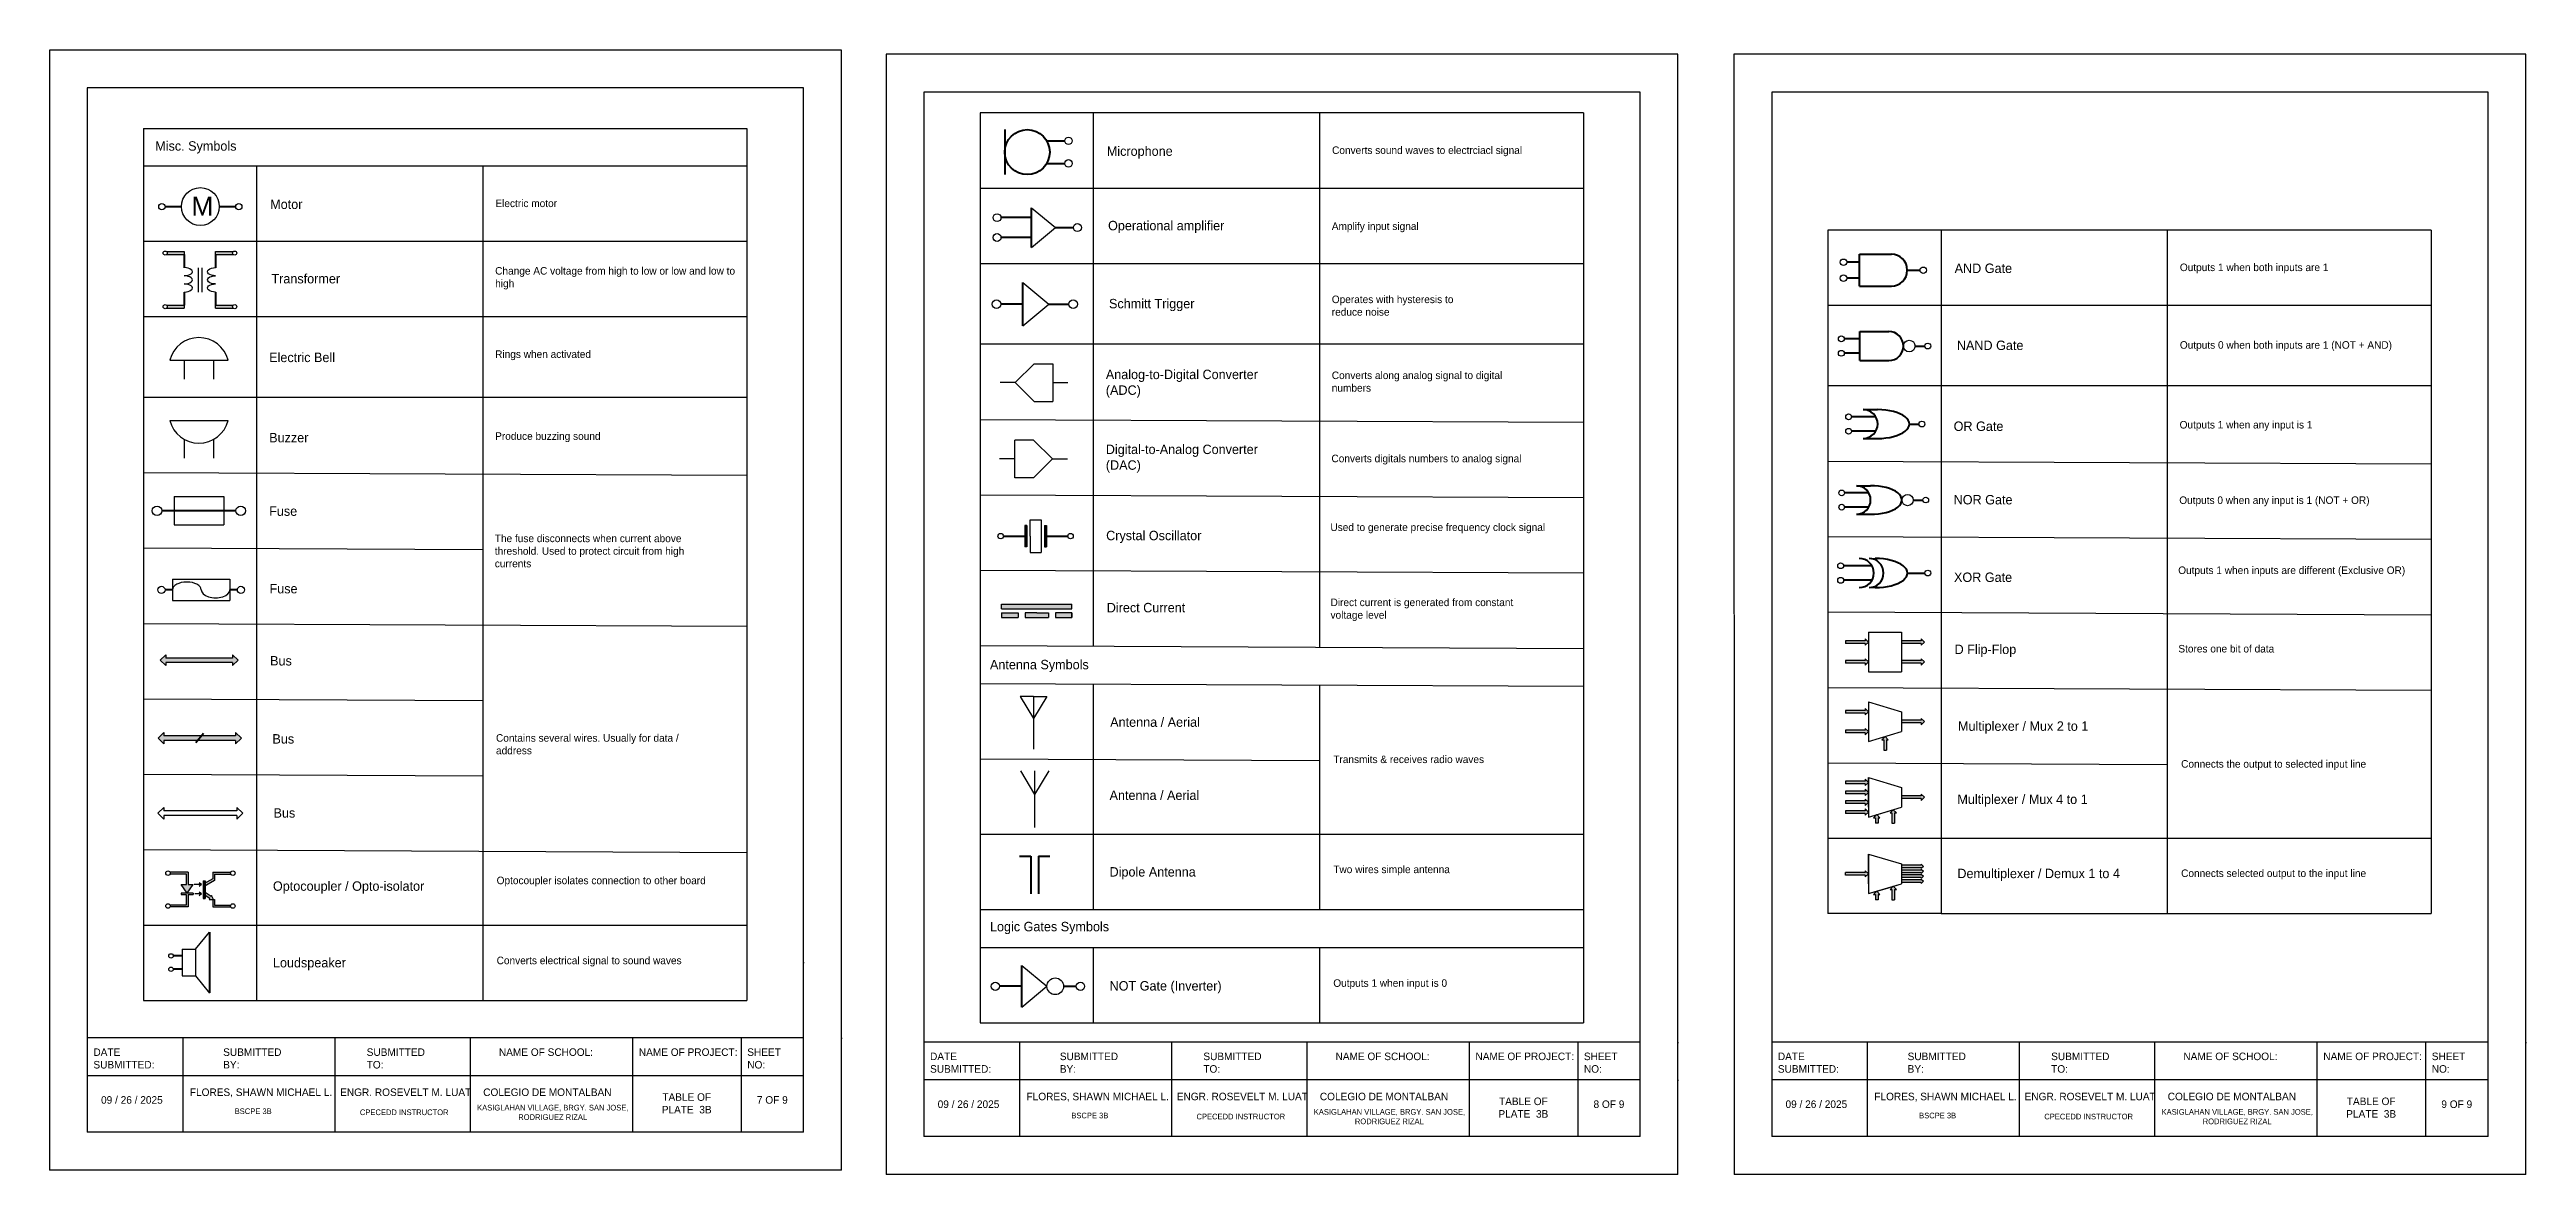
# Model space of a CAD drawing. Header units: millimetres. Extents: x 1902 to 3459, y 1262 to 1871.
# Drawn here: x 2802 to 3459, y 1412 to 1710 of the extents above; entities that cross this region are included whole.
import ezdxf

# ---------------------------------------------------------------- set-up
doc = ezdxf.new("R2010")
doc.units = ezdxf.units.MM
doc.header["$LTSCALE"] = 2
doc.styles.add('CEDD TEMP', font='GOTHIC.TTF')
doc.styles.get("Standard").update_dxf_attribs({"font": 'arial.ttf'})

msp = doc.modelspace()

# ---------------------------------------------------------------- texts
at = {"attachment_point": 1, "style": 'CEDD TEMP'}
for s, width, heights, insert, char_height in [('Misc. Symbols', 22.8229, [0], (2829.67, 1685.99), 2.5), ('Microphone', 14.2551, [0], (3082.05, 1684.62), 2.5), ('Converts sound waves to electrciacl signal', 57.3592, [0], (3141.79, 1684.62), 2), ('Motor', 10.0709, [0], (2860.16, 1670.53), 2.5), ('Electric motor', 60.2346, [2.67], (2919.89, 1670.53), 2), ('Operational amplifier', 35.9988, [0], (3082.38, 1664.88), 2.5), ('Amplify input signal', 25.8922, [0], (3141.72, 1664.47), 2), ('Transformer', 19.4608, [0], (2860.49, 1650.8), 2.5), ('Change AC voltage from high to low or low and low to high', 65.118, [0], (2919.83, 1652.63), 2), ('AND Gate', 17.4043, [0], (3306.91, 1653.56), 2.5), ('Outputs 1 when both inputs are 1', 44.0757, [0], (3366.65, 1653.56), 2), ('Schmitt Trigger', 24.6987, [0], (3082.63, 1644.19), 2.5), ('Operates with hysteresis to \\Preduce noise', 35.5672, [0], (3141.72, 1645.07), 2), ('Electric Bell', 18.6654, [0], (2859.89, 1629.93), 2.5), ('Rings when activated ', 29.0737, [0], (2919.82, 1630.54), 2), ('NAND Gate', 19.9791, [0], (3307.5, 1633.13), 2.5), ('Outputs 0 when both inputs are 1 (NOT + AND) ', 62.8983, [0], (3366.65, 1632.98), 2), ('Analog-to-Digital Converter (ADC)', 46.7517, [0], (3081.79, 1625.42), 2.5), ('Converts along analog signal to digital numbers', 52.0377, [0], (3141.72, 1624.93), 2), ('OR Gate', 14.8024, [0], (3306.65, 1611.68), 2.5), ('Outputs 1 when any input is 1', 38.8127, [0], (3366.58, 1611.83), 2), ('Buzzer', 10.4686, [0], (2859.89, 1608.65), 2.5), ('Produce buzzing sound ', 31.1526, [0], (2919.82, 1608.81), 2), ('Digital-to-Analog Converter (DAC)', 46.7517, [0], (3081.79, 1605.55), 2.5), ('Converts digitals numbers to analog signal', 56.8942, [0], (3141.63, 1602.88), 2), ('NOR Gate', 17.3771, [0], (3306.65, 1592.2), 2.5), ('Outputs 0 when any input is 1 (NOT + OR)', 55.4422, [0], (3366.49, 1591.82), 2), ('Fuse', 7.2633, [0], (2859.89, 1589.17), 2.5), ('Used to generate precise frequency clock signal', 57.056, [0], (3141.35, 1584.65), 2), ('The fuse disconnects when current above threshold. Used to protect circuit from high currents', 57.1893, [0], (2919.73, 1581.69), 2), ('Crystal Oscillator', 28.0009, [0], (3081.87, 1582.7), 2.5), ('XOR Gate', 16.9217, [0], (3306.74, 1571.64), 2.5), ('Outputs 1 when inputs are different (Exclusive OR)', 60.6676, [0], (3366.21, 1573.25), 2), ('Fuse', 7.2633, [0], (2859.98, 1568.61), 2.5), ('Direct Current', 23.5277, [0], (3082.04, 1563.58), 2.5), ('Direct current is generated from constant voltage level', 55.7114, [0], (3141.39, 1564.73), 2), ('D Flip-Flop', 17.0474, [0], (3306.9, 1552.52), 2.5), ('Stores one bit of data', 28.8534, [0], (3366.25, 1552.44), 2), ('Bus', 5.336, [0], (2860.14, 1549.49), 2.5), ('Antenna Symbols', 29.1616, [0], (3051.06, 1548.48), 2.5), ('Antenna / Aerial', 27.661, [0], (3082.95, 1533.23), 2.5), ('Multiplexer / Mux 2 to 1', 38.0722, [0], (3307.81, 1532.17), 2.5), ('\\pxt10;Bus', 5.336, [0], (2860.75, 1528.78), 2.5), ('Contains several wires. Usually for data / address', 53.9575, [0], (2920.05, 1528.78), 2), ('Transmits & receives radio waves', 43.9126, [0], (3142.12, 1523.11), 2), ('Connects the output to selected input line', 56.969, [0], (3366.98, 1521.9), 2), ('Antenna / Aerial', 27.661, [0], (3082.78, 1513.83), 2.5), ('Multiplexer / Mux 4 to 1', 38.0722, [0], (3307.64, 1512.77), 2.5), ('Bus', 5.336, [0], (2861.05, 1509.15), 2.5), ('Dipole Antenna', 26.3795, [0], (3082.78, 1493.52), 2.5), ('Two wires simple antenna', 34.2076, [0], (3142.12, 1493.93), 2), ('Demultiplexer / Demux 1 to 4', 48.6093, [0], (3307.64, 1493.1), 2.5), ('Connects selected output to the input line', 56.969, [0], (3366.98, 1492.91), 2), ('Optocoupler / Opto-isolator', 47.3415, [0], (2860.89, 1489.75), 2.5), ('Optocoupler isolates connection to other board', 62.0241, [0], (2920.22, 1491), 2), ('Logic Gates Symbols', 34.7463, [0], (3051.06, 1479.01), 2.5), ('Loudspeaker', 21.8962, [0], (2860.89, 1469.44), 2.5), ('Converts electrical signal to sound waves', 55.6176, [0], (2920.22, 1469.78), 2), ('NOT Gate (Inverter)', 32.6406, [0], (3082.78, 1463.3), 2.5), ('Outputs 1 when input is 0', 33.4938, [0], (3142.12, 1463.79), 2)]:
    msp.add_mtext_dynamic_manual_height_columns(s, width=width, gutter_width=12.5, heights=heights, dxfattribs=dict(at, insert=insert, char_height=char_height))
at = {"insert": (2839.26, 1671.3), "char_height": 5.01, "attachment_point": 1}
msp.add_mtext_dynamic_manual_height_columns('M', width=6.7452, gutter_width=207.14, heights=[0], dxfattribs=at)
at = {"attachment_point": 1, "style": 'CEDD TEMP'}
for s, insert, char_height, width in [('DATE SUBMITTED:', (2813.27, 1445.47), 2, 22.0854), ('SUBMITTED BY:', (2847.69, 1445.47), 2, 18.9681), ('SUBMITTED TO:', (2885.75, 1445.47), 2, 18.9681), ('NAME OF SCHOOL:', (2920.82, 1445.47), 2, 25.9033), ('\\pxt8,10;NAME OF PROJECT:', (2957.94, 1445.47), 2, 26.1918), ('\\pxt8,10;SHEET NO:', (2986.69, 1445.47), 2, 13.5215), ('DATE SUBMITTED:', (3035.17, 1444.35), 2, 22.0854), ('SUBMITTED BY:', (3069.58, 1444.35), 2, 18.9681), ('SUBMITTED TO:', (3107.65, 1444.35), 2, 18.9681), ('NAME OF SCHOOL:', (3142.71, 1444.35), 2, 25.9033), ('\\pxt8,10;NAME OF PROJECT:', (3179.83, 1444.35), 2, 26.1918), ('\\pxt8,10;SHEET NO:', (3208.59, 1444.35), 2, 13.5215), ('DATE SUBMITTED:', (3260.03, 1444.35), 2, 22.0854), ('SUBMITTED BY:', (3294.44, 1444.35), 2, 18.9681), ('SUBMITTED TO:', (3332.51, 1444.35), 2, 18.9681), ('NAME OF SCHOOL:', (3367.57, 1444.35), 2, 25.9033), ('\\pxt8,10;NAME OF PROJECT:', (3404.69, 1444.35), 2, 26.1918), ('\\pxt8,10;SHEET NO:', (3433.45, 1444.35), 2, 13.5215), ('09 / 26 / 2025', (2815.3, 1432.8), 2, 18.1707), ('FLORES, SHAWN MICHAEL L.', (2838.85, 1434.84), 2, 36.8435), ('ENGR. ROSEVELT M. LUAT', (2878.71, 1434.84), 2, 33.4333), ('COLEGIO DE MONTALBAN', (2916.66, 1434.84), 2, 35.1709), ('\\pxqc;TABLE OF PLATE  3B', (2960.39, 1433.56), 2, 20.4809), ('7 OF 9', (2989.25, 1432.8), 2, 8.1574), ('FLORES, SHAWN MICHAEL L.', (3060.75, 1433.71), 2, 36.8435), ('ENGR. ROSEVELT M. LUAT', (3100.61, 1433.71), 2, 33.4333), ('COLEGIO DE MONTALBAN', (3138.56, 1433.71), 2, 35.1709), ('\\pxqc;TABLE OF PLATE  3B', (3182.29, 1432.43), 2, 20.4809), ('FLORES, SHAWN MICHAEL L.', (3285.61, 1433.71), 2, 36.8435), ('ENGR. ROSEVELT M. LUAT', (3325.47, 1433.71), 2, 33.4333), ('COLEGIO DE MONTALBAN', (3363.42, 1433.71), 2, 35.1709), ('\\pxqc;TABLE OF PLATE  3B', (3407.15, 1432.43), 2, 20.4809), ('BSCPE 3B', (2850.74, 1429.55), 1.5, 12.1926), ('CPECEDD INSTRUCTOR', (2883.95, 1429.27), 1.5, 23.0006), ('KASIGLAHAN VILLAGE, BRGY. SAN JOSE,\\P\\pxqc;RODRIGUEZ RIZAL', (2915.04, 1430.5), 1.5, 40.0802), ('09 / 26 / 2025', (3037.19, 1431.67), 2, 18.1707), ('BSCPE 3B', (3072.64, 1428.42), 1.5, 12.1926), ('CPECEDD INSTRUCTOR', (3105.84, 1428.14), 1.5, 23.0006), ('KASIGLAHAN VILLAGE, BRGY. SAN JOSE,\\P\\pxqc;RODRIGUEZ RIZAL', (3136.94, 1429.37), 1.5, 40.0802), ('8 OF 9', (3211.14, 1431.67), 2, 8.1574), ('09 / 26 / 2025', (3262.06, 1431.67), 2, 18.1707), ('BSCPE 3B', (3297.5, 1428.42), 1.5, 12.1926), ('CPECEDD INSTRUCTOR', (3330.7, 1428.14), 1.5, 23.0006), ('KASIGLAHAN VILLAGE, BRGY. SAN JOSE,\\P\\pxqc;RODRIGUEZ RIZAL', (3361.8, 1429.37), 1.5, 40.0802), ('9 OF 9', (3436, 1431.67), 2, 8.1574)]:
    msp.add_mtext(s, dxfattribs=dict(at, insert=insert, char_height=char_height, width=width))

# ---------------------------------------------------------------- hatches: boundary and pattern name
h = msp.add_hatch(color=256)
h.dxf.hatch_style = 1
h.paths.add_polyline_path([(2845.68, 1656.73), (2845.68, 1655.98), (2850.35, 1655.98, -0.196321), (2850.2, 1656.35, -0.196321), (2850.35, 1656.73)])
h.paths.add_polyline_path([(2837.36, 1655.98), (2837.36, 1656.73), (2832.69, 1656.73, -0.196321), (2832.84, 1656.35, -0.196321), (2832.69, 1655.98)])
h.paths.add_polyline_path([(2837.36, 1642.51), (2832.69, 1642.51, -0.196321), (2832.84, 1642.13, -0.196321), (2832.69, 1641.76), (2837.36, 1641.76)])
h.paths.add_polyline_path([(2845.68, 1642.51), (2845.68, 1641.76), (2850.35, 1641.76, -0.196321), (2850.2, 1642.13, -0.196321), (2850.35, 1642.51)])
h = msp.add_hatch(color=256)
h.dxf.hatch_style = 1
h.paths.add_polyline_path([(3066.08, 1584.14), (3065.5, 1584.14), (3065.5, 1578.45), (3066.08, 1578.45)])
h.paths.add_polyline_path([(3060.85, 1584.14), (3060.27, 1584.14), (3060.27, 1578.45), (3060.85, 1578.45)])
h = msp.add_hatch(color=256)
h.dxf.hatch_style = 1
h.paths.add_polyline_path([(3072.81, 1563.23), (3054.16, 1563.23), (3054.16, 1561.99), (3072.81, 1561.99)])
h.paths.add_polyline_path([(3072.81, 1560.93), (3068.46, 1560.93), (3068.46, 1559.69), (3072.81, 1559.69)])
h.paths.add_polyline_path([(3066.59, 1560.93), (3063.48, 1560.93), (3060.38, 1560.93), (3060.38, 1559.69), (3066.59, 1559.69)])
h.paths.add_polyline_path([(3058.51, 1560.93), (3054.16, 1560.93), (3054.16, 1559.69), (3058.51, 1559.69)])
h = msp.add_hatch(color=256)
h.dxf.hatch_style = 1
h.paths.add_polyline_path([(3277.97, 1553.54), (3277.97, 1552.84), (3283.21, 1552.84), (3283.21, 1552.35), (3284.09, 1553.19), (3283.21, 1554.03), (3283.21, 1553.54)])
h.paths.add_polyline_path([(3298.06, 1552.84), (3298.06, 1552.35), (3298.94, 1553.19), (3298.06, 1554.03), (3298.06, 1553.54), (3292.82, 1553.54), (3292.82, 1552.84)])
h.paths.add_polyline_path([(3292.82, 1548.3), (3292.82, 1547.6), (3298.06, 1547.6), (3298.06, 1547.11), (3298.94, 1547.95), (3298.06, 1548.78), (3298.06, 1548.3)])
h.paths.add_polyline_path([(3277.97, 1548.3), (3277.97, 1547.6), (3283.21, 1547.6), (3283.21, 1547.11), (3284.09, 1547.95), (3283.21, 1548.78), (3283.21, 1548.3)])
h = msp.add_hatch(color=256)
h.dxf.hatch_style = 1
h.paths.add_polyline_path([(2850.16, 1549.8), (2850.16, 1548.97), (2841.3, 1548.97), (2832.45, 1548.97), (2832.45, 1549.8), (2830.97, 1548.38), (2832.45, 1546.97), (2832.45, 1547.79), (2841.3, 1547.79), (2850.16, 1547.79), (2850.16, 1546.97), (2851.63, 1548.38)])
h = msp.add_hatch(color=256)
h.dxf.hatch_style = 1
h.paths.add_polyline_path([(3298.06, 1532.94), (3298.06, 1532.45), (3292.82, 1532.45), (3292.82, 1531.75), (3298.06, 1531.75), (3298.06, 1531.26), (3298.94, 1532.1)])
h.paths.add_polyline_path([(3284.09, 1534.72), (3283.21, 1535.56), (3283.21, 1535.07), (3277.97, 1535.07), (3277.97, 1534.37), (3283.21, 1534.37), (3283.21, 1533.88)])
h.paths.add_polyline_path([(3283.21, 1530.32), (3283.21, 1529.83), (3277.97, 1529.83), (3277.97, 1529.13), (3283.21, 1529.13), (3283.21, 1528.64), (3284.09, 1529.48)])
h.paths.add_polyline_path([(3288.8, 1527.3), (3289.29, 1527.3), (3288.45, 1528.17), (3287.62, 1527.3), (3288.1, 1527.3), (3288.1, 1524.55), (3288.8, 1524.55)])
h = msp.add_hatch(color=256)
h.dxf.hatch_style = 1
h.paths.add_polyline_path([(2852.57, 1527.71), (2850.99, 1529.23), (2850.99, 1528.34), (2842.02, 1528.34), (2840.96, 1527.08), (2841.49, 1527.08), (2850.99, 1527.08), (2850.99, 1526.19)])
h.paths.add_polyline_path([(2842.02, 1528.34), (2841.49, 1528.34), (2831.99, 1528.34), (2831.99, 1529.23), (2830.41, 1527.71), (2831.99, 1526.19), (2831.99, 1527.08), (2840.96, 1527.08)])
h = msp.add_hatch(color=256)
h.dxf.hatch_style = 1
h.paths.add_polyline_path([(3298.94, 1512.04), (3298.06, 1512.88), (3298.06, 1512.39), (3292.82, 1512.39), (3292.82, 1511.69), (3298.06, 1511.69), (3298.06, 1511.2)])
h.paths.add_polyline_path([(3283.21, 1516.81), (3283.21, 1516.32), (3277.97, 1516.32), (3277.97, 1515.62), (3283.21, 1515.62), (3283.21, 1515.13), (3284.09, 1515.97)])
h.paths.add_polyline_path([(3283.21, 1514.19), (3283.21, 1513.7), (3277.97, 1513.7), (3277.97, 1513), (3283.21, 1513), (3283.21, 1512.51), (3284.09, 1513.35)])
h.paths.add_polyline_path([(3284.09, 1510.73), (3283.21, 1511.57), (3283.21, 1511.08), (3277.97, 1511.08), (3277.97, 1510.38), (3283.21, 1510.38), (3283.21, 1509.89)])
h.paths.add_polyline_path([(3283.21, 1508.94), (3283.21, 1508.46), (3277.97, 1508.46), (3277.97, 1507.76), (3283.21, 1507.76), (3283.21, 1507.27), (3284.09, 1508.11)])
h.paths.add_polyline_path([(3286.27, 1507.45), (3285.43, 1506.58), (3285.92, 1506.58), (3285.92, 1505.15), (3286.62, 1505.15), (3286.62, 1506.58), (3287.11, 1506.58)])
h.paths.add_polyline_path([(3290.99, 1507.89), (3291.48, 1507.89), (3290.64, 1508.76), (3289.8, 1507.89), (3290.29, 1507.89), (3290.29, 1505.15), (3290.99, 1505.15)])
h = msp.add_hatch(color=256)
h.dxf.hatch_style = 1
h.paths.add_polyline_path([(2838.39, 1492.16), (2833.6, 1492.16, -0.097595), (2833.64, 1491.94, -0.108955), (2833.59, 1491.69), (2837.92, 1491.69), (2837.92, 1488.9), (2836.58, 1488.9), (2838.15, 1486.58), (2839.73, 1488.9), (2838.39, 1488.9)])
h.paths.add_polyline_path([(2838.38, 1486.26), (2839.73, 1486.26), (2839.73, 1486.58), (2836.58, 1486.58), (2836.58, 1486.26), (2837.91, 1486.26), (2837.91, 1483.45), (2833.58, 1483.45, -0.103244), (2833.63, 1483.21, -0.103244), (2833.58, 1482.97), (2838.38, 1482.97)])
h.paths.add_polyline_path([(2845.39, 1489.94), (2845.39, 1491.69), (2849.72, 1491.69, -0.108955), (2849.67, 1491.94, -0.097595), (2849.71, 1492.16), (2844.92, 1492.16), (2844.92, 1490.44), (2842.87, 1489.29), (2842.87, 1488.51)])
h.paths.add_polyline_path([(2849.72, 1483.45), (2845.39, 1483.45), (2845.39, 1484.92), (2845.16, 1484.92), (2844.92, 1484.92), (2844.92, 1482.97), (2849.72, 1482.97, -0.103244), (2849.67, 1483.21, -0.103244)])
h.paths.add_polyline_path([(2844.62, 1485.97), (2844.49, 1485.78), (2842.87, 1486.82), (2842.87, 1486.02), (2844.13, 1485.21), (2843.98, 1484.98), (2845.16, 1484.92)])
h = msp.add_hatch(color=256)
h.dxf.hatch_style = 1
h.paths.add_polyline_path([(3283.21, 1492.58), (3283.21, 1492.09), (3277.97, 1492.09), (3277.97, 1491.4), (3283.21, 1491.4), (3283.21, 1490.91), (3284.09, 1491.75)])
h.paths.add_polyline_path([(3298.06, 1494.3), (3298.06, 1494.06), (3292.82, 1494.06), (3292.82, 1493.36), (3298.06, 1493.36), (3298.06, 1493.12), (3298.62, 1493.73)])
h.paths.add_polyline_path([(3298.06, 1492.99), (3298.06, 1492.75), (3292.82, 1492.75), (3292.82, 1492.05), (3298.06, 1492.05), (3298.06, 1491.81), (3298.62, 1492.42)])
h.paths.add_polyline_path([(3298.62, 1491.11), (3298.06, 1491.68), (3298.06, 1491.56), (3298.06, 1491.44), (3292.82, 1491.44), (3292.82, 1490.74), (3298.06, 1490.74), (3298.06, 1490.5)])
h.paths.add_polyline_path([(3298.06, 1490.37), (3298.06, 1490.25), (3298.06, 1490.13), (3292.82, 1490.13), (3292.82, 1489.43), (3298.06, 1489.43), (3298.06, 1489.19), (3298.62, 1489.8)])
h.paths.add_polyline_path([(3290.64, 1488.47), (3289.8, 1487.6), (3290.29, 1487.6), (3290.29, 1484.85), (3290.99, 1484.85), (3290.99, 1487.6), (3291.48, 1487.6)])
h.paths.add_polyline_path([(3286.62, 1486.28), (3287.11, 1486.28), (3286.27, 1487.16), (3285.43, 1486.28), (3285.92, 1486.28), (3285.92, 1484.85), (3286.62, 1484.85)])
h = msp.add_hatch(color=256)
h.dxf.hatch_style = 1
h.paths.add_polyline_path([(2842.87, 1489.9), (2842.4, 1489.9), (2842.4, 1485.24), (2842.87, 1485.24)])

# ---------------------------------------------------------------- linework, layer by layer
for p, q in [((3011.64, 1710.17), (2801.64, 1710.17)), ((2801.64, 1710.17), (2801.64, 1413.17)), ((2956.32, 1710.17), (2956.32, 1710.3)), ((2985.14, 1710.17), (2985.14, 1710.3)), ((3011.64, 1413.17), (3011.64, 1710.17)), ((3233.53, 1709.04), (3023.53, 1709.04)), ((3023.53, 1709.04), (3023.54, 1412.04)), ((3178.21, 1709.04), (3178.21, 1709.17)), ((3207.04, 1709.04), (3207.04, 1709.17)), ((3233.53, 1412.04), (3233.53, 1709.04)), ((3458.39, 1709.04), (3248.39, 1709.04)), ((3248.39, 1709.04), (3248.4, 1412.04)), ((3403.07, 1709.04), (3403.07, 1709.17)), ((3431.9, 1709.04), (3431.9, 1709.17)), ((3458.39, 1412.04), (3458.39, 1709.04)), ((3001.64, 1700.17), (2811.64, 1700.17)), ((2811.64, 1700.17), (2811.64, 1423.22)), ((3001.64, 1423.22), (3001.64, 1700.17)), ((3223.53, 1699.04), (3033.53, 1699.04)), ((3033.53, 1699.04), (3033.54, 1422.09)), ((3223.53, 1422.09), (3223.53, 1699.04)), ((3448.39, 1699.04), (3258.39, 1699.04)), ((3258.39, 1699.04), (3258.4, 1422.09)), ((3448.39, 1422.09), (3448.39, 1699.04)), ((2826.56, 1689.41), (2826.56, 1639.41)), ((2826.56, 1689.41), (2986.56, 1689.41)), ((2986.56, 1689.41), (2986.56, 1458.17)), ((3208.45, 1693.49), (3048.45, 1693.49)), ((3048.45, 1693.49), (3048.45, 1693.49)), ((3048.45, 1693.49), (3048.46, 1452.25)), ((3078.46, 1693.49), (3078.46, 1552.11)), ((3138.45, 1693.49), (3138.45, 1551.83)), ((3208.45, 1693.49), (3208.45, 1452.25)), ((2986.56, 1679.41), (2826.56, 1679.41)), ((2826.56, 1679.41), (2826.56, 1679.41)), ((2856.56, 1679.41), (2856.56, 1618.17)), ((2916.56, 1679.41), (2916.56, 1617.87)), ((3208.45, 1673.49), (3048.45, 1673.49)), ((3062.09, 1663.1), (3062.09, 1668.36)), ((3062.09, 1663.1), (3062.09, 1657.85)), ((3433.32, 1662.43), (3273.32, 1662.43)), ((3273.32, 1662.43), (3273.32, 1662.43)), ((3273.32, 1662.43), (3273.32, 1642.43)), ((3303.32, 1662.43), (3303.32, 1642.43)), ((3363.32, 1662.43), (3363.32, 1642.43)), ((3433.32, 1662.43), (3433.32, 1642.43)), ((2986.56, 1659.41), (2826.56, 1659.41)), ((2832.69, 1656.73), (2837.36, 1656.73)), ((2832.69, 1655.98), (2837.36, 1655.98)), ((2832.84, 1656.73), (2837.36, 1656.73)), ((2832.84, 1655.98), (2837.36, 1655.98)), ((2837.36, 1656.73), (2837.36, 1655.98)), ((2837.36, 1656.73), (2837.36, 1655.98)), ((2845.68, 1655.98), (2845.68, 1656.73)), ((2845.68, 1656.73), (2850.35, 1656.73)), ((2845.68, 1655.98), (2850.35, 1655.98)), ((3062.09, 1657.85), (3062.09, 1657.85)), ((3208.45, 1653.49), (3048.45, 1653.49)), ((3281.66, 1651.8), (3281.66, 1647.57)), ((2832.69, 1642.51), (2837.36, 1642.51)), ((2837.36, 1642.51), (2837.36, 1641.76)), ((2845.68, 1641.76), (2845.68, 1642.51)), ((2845.68, 1642.51), (2850.35, 1642.51)), ((3059.76, 1642.81), (3059.76, 1648.56)), ((3059.76, 1642.81), (3059.76, 1637.06)), ((3433.32, 1642.43), (3273.32, 1642.43)), ((3273.32, 1642.43), (3273.32, 1481.19)), ((3273.32, 1642.43), (3273.32, 1642.43)), ((3281.66, 1647.57), (3281.66, 1647.57)), ((3303.32, 1642.43), (3303.32, 1541.05)), ((3363.32, 1642.43), (3363.32, 1540.77)), ((3433.32, 1642.43), (3433.31, 1481.19)), ((2986.56, 1639.41), (2826.56, 1639.41)), ((2826.56, 1639.41), (2826.56, 1458.17)), ((2832.69, 1641.76), (2837.36, 1641.76)), ((2845.68, 1641.76), (2850.35, 1641.76)), ((3059.76, 1637.06), (3059.76, 1637.06)), ((3048.46, 1632.26), (3208.45, 1632.26)), ((3281.78, 1631.69), (3281.78, 1627.84)), ((3281.78, 1627.84), (3281.78, 1627.84)), ((2826.56, 1618.17), (2986.56, 1618.17)), ((2856.56, 1618.17), (2856.56, 1458.17)), ((2916.56, 1618.17), (2916.56, 1458.17)), ((3273.32, 1621.2), (3433.32, 1621.2)), ((3048.46, 1612.25), (3208.45, 1611.52)), ((3282.68, 1607.19), (3282.68, 1607.19)), ((2826.56, 1598.16), (2986.56, 1597.43)), ((3273.32, 1601.19), (3433.32, 1600.46)), ((3048.46, 1592.24), (3208.45, 1591.51)), ((3060.85, 1584.14), (3060.27, 1584.14)), ((3060.27, 1584.14), (3060.27, 1578.45)), ((3060.85, 1584.14), (3060.85, 1578.45)), ((3065.5, 1584.14), (3065.5, 1578.45)), ((3065.5, 1584.14), (3066.08, 1584.14)), ((3066.08, 1584.14), (3066.08, 1578.45)), ((3280.85, 1587.09), (3280.85, 1587.09)), ((2826.56, 1578.16), (2916.56, 1577.75)), ((3060.85, 1578.45), (3060.27, 1578.45)), ((3065.5, 1578.45), (3066.08, 1578.45)), ((3273.32, 1581.18), (3433.32, 1580.45)), ((3048.46, 1572.24), (3208.45, 1571.52)), ((3284.2, 1575.37), (3285.9, 1575.37)), ((3284.2, 1567.64), (3285.84, 1567.64)), ((2826.56, 1558.16), (2986.56, 1557.43)), ((3054.16, 1561.99), (3054.16, 1563.23)), ((3054.16, 1563.23), (3072.81, 1563.23)), ((3054.16, 1561.99), (3072.81, 1561.99)), ((3054.16, 1560.93), (3058.51, 1560.93)), ((3054.16, 1560.93), (3054.16, 1559.69)), ((3054.16, 1559.69), (3058.51, 1559.69)), ((3058.51, 1560.93), (3058.51, 1559.69)), ((3063.48, 1560.93), (3060.38, 1560.93)), ((3060.38, 1560.93), (3060.38, 1559.69)), ((3060.38, 1559.69), (3066.59, 1559.69)), ((3063.48, 1560.93), (3066.59, 1560.93)), ((3066.59, 1560.93), (3066.59, 1559.69)), ((3072.81, 1560.93), (3068.46, 1560.93)), ((3068.46, 1560.93), (3068.46, 1559.69)), ((3068.46, 1559.69), (3072.81, 1559.69)), ((3072.81, 1561.99), (3072.81, 1563.23)), ((3072.81, 1560.93), (3072.81, 1559.69)), ((3072.81, 1559.69), (3072.81, 1560.93)), ((3273.32, 1561.18), (3433.32, 1560.46)), ((3048.46, 1552.25), (3208.45, 1551.51)), ((3283.21, 1553.54), (3277.97, 1553.54)), ((3277.97, 1553.54), (3277.97, 1552.84)), ((3283.21, 1552.84), (3277.97, 1552.84)), ((3283.21, 1554.03), (3284.09, 1553.19)), ((3283.21, 1554.03), (3283.21, 1553.54)), ((3284.09, 1553.19), (3283.21, 1552.35)), ((3283.21, 1552.84), (3283.21, 1552.35)), ((3298.06, 1553.54), (3292.82, 1553.54)), ((3298.06, 1552.84), (3292.82, 1552.84)), ((3298.06, 1554.03), (3298.94, 1553.19)), ((3298.06, 1554.03), (3298.06, 1553.54)), ((3298.94, 1553.19), (3298.06, 1552.35)), ((3298.06, 1552.84), (3298.06, 1552.35)), ((2832.45, 1549.8), (2830.97, 1548.38)), ((2830.97, 1548.38), (2832.45, 1546.97)), ((2832.45, 1549.8), (2832.45, 1548.97)), ((2841.3, 1548.97), (2832.45, 1548.97)), ((2841.3, 1547.79), (2832.45, 1547.79)), ((2832.45, 1547.79), (2832.45, 1546.97)), ((2850.16, 1548.97), (2841.3, 1548.97)), ((2850.16, 1547.79), (2841.3, 1547.79)), ((2850.16, 1549.8), (2851.63, 1548.38)), ((2850.16, 1549.8), (2850.16, 1548.97)), ((2851.63, 1548.38), (2850.16, 1546.97)), ((2850.16, 1547.79), (2850.16, 1546.97)), ((3283.21, 1548.3), (3277.97, 1548.3)), ((3277.97, 1548.3), (3277.97, 1547.6)), ((3283.21, 1547.6), (3277.97, 1547.6)), ((3283.21, 1548.78), (3284.09, 1547.95)), ((3283.21, 1548.78), (3283.21, 1548.3)), ((3284.09, 1547.95), (3283.21, 1547.11)), ((3283.21, 1547.6), (3283.21, 1547.11)), ((3298.06, 1548.3), (3292.82, 1548.3)), ((3298.06, 1547.6), (3292.82, 1547.6)), ((3298.06, 1548.78), (3298.94, 1547.95)), ((3298.06, 1548.78), (3298.06, 1548.3)), ((3298.94, 1547.95), (3298.06, 1547.11)), ((3298.06, 1547.6), (3298.06, 1547.11)), ((2826.56, 1538.16), (2916.56, 1537.75)), ((3048.46, 1542.25), (3208.45, 1541.51)), ((3078.46, 1542.11), (3078.46, 1482.25)), ((3138.45, 1541.83), (3138.45, 1482.25)), ((3273.32, 1541.18), (3433.31, 1540.45)), ((3303.32, 1541.05), (3303.32, 1481.19)), ((3363.31, 1540.77), (3363.31, 1481.19)), ((3283.21, 1535.07), (3277.97, 1535.07)), ((3277.97, 1535.07), (3277.97, 1534.37)), ((3283.21, 1534.37), (3277.97, 1534.37)), ((3283.21, 1535.56), (3284.09, 1534.72)), ((3283.21, 1535.56), (3283.21, 1535.07)), ((3284.09, 1534.72), (3283.21, 1533.88)), ((3283.21, 1534.37), (3283.21, 1533.88)), ((3298.06, 1532.45), (3292.82, 1532.45)), ((3298.06, 1531.75), (3292.82, 1531.75)), ((3298.06, 1532.94), (3298.94, 1532.1)), ((3298.06, 1532.94), (3298.06, 1532.45)), ((3298.94, 1532.1), (3298.06, 1531.26)), ((3298.06, 1531.75), (3298.06, 1531.26)), ((2831.99, 1529.23), (2830.41, 1527.71)), ((2830.41, 1527.71), (2831.99, 1526.19)), ((2831.99, 1529.23), (2831.99, 1528.34)), ((2841.49, 1528.34), (2831.99, 1528.34)), ((2841.49, 1527.08), (2831.99, 1527.08)), ((2831.99, 1527.08), (2831.99, 1526.19)), ((2850.99, 1528.34), (2841.49, 1528.34)), ((2850.99, 1527.08), (2841.49, 1527.08)), ((2850.99, 1529.23), (2850.99, 1528.34)), ((2850.99, 1529.23), (2852.57, 1527.71)), ((2852.57, 1527.71), (2850.99, 1526.19)), ((2850.99, 1527.08), (2850.99, 1526.19)), ((3283.21, 1529.83), (3277.97, 1529.83)), ((3277.97, 1529.83), (3277.97, 1529.13)), ((3283.21, 1529.13), (3277.97, 1529.13)), ((3283.21, 1530.32), (3284.09, 1529.48)), ((3283.21, 1530.32), (3283.21, 1529.83)), ((3284.09, 1529.48), (3283.21, 1528.64)), ((3283.21, 1529.13), (3283.21, 1528.64)), ((3287.62, 1527.3), (3288.45, 1528.17)), ((3287.62, 1527.3), (3288.1, 1527.3)), ((3288.1, 1527.3), (3288.1, 1524.55)), ((3288.1, 1524.55), (3288.8, 1524.55)), ((3288.45, 1528.17), (3289.29, 1527.3)), ((3288.8, 1527.3), (3288.8, 1524.55)), ((3288.8, 1527.3), (3289.29, 1527.3)), ((2826.66, 1518.17), (2916.56, 1517.75)), ((3048.46, 1522.25), (3138.45, 1521.82)), ((3273.32, 1521.19), (3363.31, 1520.76)), ((3283.21, 1516.32), (3277.97, 1516.32)), ((3277.97, 1516.32), (3277.97, 1515.62)), ((3283.21, 1515.62), (3277.97, 1515.62)), ((3283.21, 1513.7), (3277.97, 1513.7)), ((3277.97, 1513.7), (3277.97, 1513)), ((3283.21, 1513), (3277.97, 1513)), ((3283.21, 1511.08), (3277.97, 1511.08)), ((3277.97, 1511.08), (3277.97, 1510.38)), ((3283.21, 1516.81), (3284.09, 1515.97)), ((3283.21, 1516.81), (3283.21, 1516.32)), ((3284.09, 1515.97), (3283.21, 1515.13)), ((3283.21, 1515.62), (3283.21, 1515.13)), ((3283.21, 1514.19), (3284.09, 1513.35)), ((3283.21, 1514.19), (3283.21, 1513.7)), ((3284.09, 1513.35), (3283.21, 1512.51)), ((3283.21, 1513), (3283.21, 1512.51)), ((3283.21, 1511.57), (3284.09, 1510.73)), ((3283.21, 1511.57), (3283.21, 1511.08)), ((3284.09, 1514.66), (3284.09, 1517.28)), ((3284.09, 1512.04), (3284.09, 1514.66)), ((3284.09, 1509.42), (3284.09, 1512.04)), ((3298.06, 1512.39), (3292.82, 1512.39)), ((3298.06, 1511.69), (3292.82, 1511.69)), ((3298.06, 1512.88), (3298.94, 1512.04)), ((3298.06, 1512.88), (3298.06, 1512.39)), ((3298.94, 1512.04), (3298.06, 1511.2)), ((3298.06, 1511.69), (3298.06, 1511.2)), ((3283.21, 1510.38), (3277.97, 1510.38)), ((3283.21, 1508.46), (3277.97, 1508.46)), ((3277.97, 1508.46), (3277.97, 1507.76)), ((3283.21, 1507.76), (3277.97, 1507.76)), ((3284.09, 1510.73), (3283.21, 1509.89)), ((3283.21, 1510.38), (3283.21, 1509.89)), ((3283.21, 1508.94), (3284.09, 1508.11)), ((3283.21, 1508.94), (3283.21, 1508.46)), ((3284.09, 1508.11), (3283.21, 1507.27)), ((3283.21, 1507.76), (3283.21, 1507.27)), ((3284.09, 1509.42), (3284.09, 1506.8)), ((3284.09, 1506.8), (3288.45, 1508.11)), ((3285.43, 1506.58), (3286.27, 1507.45)), ((3285.43, 1506.58), (3285.92, 1506.58)), ((3285.92, 1506.58), (3285.92, 1505.15)), ((3286.62, 1505.15), (3285.92, 1505.15)), ((3286.27, 1507.45), (3287.11, 1506.58)), ((3286.62, 1506.58), (3286.62, 1505.15)), ((3286.62, 1506.58), (3287.11, 1506.58)), ((3288.45, 1508.11), (3292.82, 1509.42)), ((3289.8, 1507.89), (3290.64, 1508.76)), ((3289.8, 1507.89), (3290.29, 1507.89)), ((3290.29, 1507.89), (3290.29, 1505.15)), ((3290.29, 1505.15), (3290.99, 1505.15)), ((3290.64, 1508.76), (3291.48, 1507.89)), ((3290.99, 1507.89), (3290.99, 1505.15)), ((3290.99, 1507.89), (3291.48, 1507.89)), ((2826.56, 1498.17), (2986.56, 1497.41)), ((3048.46, 1502.25), (3208.45, 1502.25)), ((3273.32, 1501.19), (3433.31, 1501.19)), ((2837.92, 1491.69), (2833.59, 1491.69)), ((2838.39, 1492.16), (2833.6, 1492.16)), ((2837.92, 1488.9), (2837.92, 1491.69)), ((2838.39, 1492.16), (2838.39, 1488.9)), ((2844.92, 1492.16), (2849.71, 1492.16)), ((2844.92, 1492.16), (2844.92, 1490.44)), ((2845.39, 1491.69), (2849.72, 1491.69)), ((2845.39, 1491.69), (2845.39, 1489.94)), ((3283.21, 1492.09), (3277.97, 1492.09)), ((3277.97, 1491.4), (3277.97, 1492.09)), ((3283.21, 1491.4), (3277.97, 1491.4)), ((3283.21, 1492.58), (3284.09, 1491.75)), ((3283.21, 1492.58), (3283.21, 1492.09)), ((3284.09, 1491.75), (3283.21, 1490.91)), ((3283.21, 1491.4), (3283.21, 1490.91)), ((3284.09, 1494.37), (3284.09, 1496.99)), ((3284.09, 1491.75), (3284.09, 1494.37)), ((3284.09, 1489.12), (3284.09, 1491.75)), ((3298.06, 1494.06), (3292.82, 1494.06)), ((3298.06, 1493.36), (3292.82, 1493.36)), ((3298.06, 1492.75), (3292.82, 1492.75)), ((3298.06, 1492.05), (3292.82, 1492.05)), ((3298.06, 1491.44), (3292.82, 1491.44)), ((3298.06, 1494.3), (3298.06, 1494.06)), ((3298.06, 1494.3), (3298.62, 1493.73)), ((3298.62, 1493.73), (3298.06, 1493.12)), ((3298.06, 1493.36), (3298.06, 1493.12)), ((3298.06, 1493.24), (3298.06, 1493.12)), ((3298.06, 1492.99), (3298.06, 1492.75)), ((3298.06, 1492.99), (3298.62, 1492.42)), ((3298.62, 1492.42), (3298.06, 1491.81)), ((3298.06, 1492.05), (3298.06, 1491.81)), ((3298.06, 1491.93), (3298.06, 1491.81)), ((3298.06, 1491.68), (3298.06, 1491.44)), ((3298.06, 1491.68), (3298.06, 1491.56)), ((3298.06, 1491.68), (3298.62, 1491.11)), ((3298.06, 1491.56), (3298.06, 1491.44)), ((2836.58, 1488.9), (2837.92, 1488.9)), ((2838.15, 1486.58), (2836.58, 1488.9)), ((2839.73, 1486.58), (2836.58, 1486.58)), ((2836.58, 1486.58), (2836.58, 1486.26)), ((2836.58, 1486.26), (2837.91, 1486.26)), ((2837.91, 1486.26), (2837.91, 1483.45)), ((2838.15, 1486.58), (2839.73, 1488.9)), ((2838.38, 1486.26), (2838.38, 1482.97)), ((2838.38, 1486.26), (2839.73, 1486.26)), ((2838.39, 1488.9), (2839.73, 1488.9)), ((2839.73, 1486.58), (2839.73, 1486.26)), ((2842.4, 1489.9), (2842.4, 1485.24)), ((2842.4, 1489.9), (2842.87, 1489.9)), ((2842.87, 1488.9), (2842.4, 1488.9)), ((2842.87, 1486.42), (2842.4, 1486.42)), ((2842.4, 1485.24), (2842.87, 1485.24)), ((2844.92, 1490.44), (2842.59, 1489.13)), ((2845.39, 1489.94), (2842.63, 1488.38)), ((2842.8, 1488.86), (2842.87, 1488.9)), ((2842.87, 1489.9), (2842.87, 1485.24)), ((2844.49, 1485.78), (2842.87, 1486.82)), ((2842.87, 1486.82), (2842.87, 1486.02)), ((2844.13, 1485.21), (2842.87, 1486.02)), ((2845.16, 1484.92), (2844.92, 1484.92)), ((2844.92, 1484.92), (2844.92, 1482.97)), ((2845.16, 1484.92), (2845.39, 1484.92)), ((2845.39, 1484.92), (2845.39, 1483.45)), ((3284.09, 1489.12), (3284.09, 1486.5)), ((3284.09, 1486.5), (3288.45, 1487.81)), ((3285.43, 1486.28), (3286.27, 1487.16)), ((3285.43, 1486.28), (3285.92, 1486.28)), ((3285.92, 1486.28), (3285.92, 1484.85)), ((3286.62, 1484.85), (3285.92, 1484.85)), ((3286.27, 1487.16), (3287.11, 1486.28)), ((3286.62, 1486.28), (3286.62, 1484.85)), ((3286.62, 1486.28), (3287.11, 1486.28)), ((3288.45, 1487.81), (3292.82, 1489.12)), ((3289.8, 1487.6), (3290.64, 1488.47)), ((3289.8, 1487.6), (3290.29, 1487.6)), ((3290.29, 1487.6), (3290.29, 1484.85)), ((3290.29, 1484.85), (3290.99, 1484.85)), ((3290.64, 1488.47), (3291.48, 1487.6)), ((3290.99, 1487.6), (3290.99, 1484.85)), ((3290.99, 1487.6), (3291.48, 1487.6)), ((3298.06, 1490.74), (3292.82, 1490.74)), ((3298.06, 1490.13), (3292.82, 1490.13)), ((3298.06, 1490.13), (3292.82, 1490.13)), ((3298.06, 1489.43), (3292.82, 1489.43)), ((3298.06, 1489.43), (3292.82, 1489.43)), ((3298.62, 1491.11), (3298.06, 1490.5)), ((3298.06, 1490.74), (3298.06, 1490.5)), ((3298.06, 1490.37), (3298.06, 1490.13)), ((3298.06, 1490.37), (3298.62, 1489.8)), ((3298.06, 1490.37), (3298.06, 1490.25)), ((3298.06, 1490.25), (3298.06, 1490.13)), ((3298.62, 1489.8), (3298.06, 1489.19)), ((3298.06, 1489.43), (3298.06, 1489.19)), ((2826.56, 1478.17), (2986.56, 1478.17)), ((2837.91, 1483.45), (2833.58, 1483.45)), ((2838.38, 1482.97), (2833.58, 1482.97)), ((2844.92, 1482.97), (2849.72, 1482.97)), ((2845.39, 1483.45), (2849.72, 1483.45)), ((3048.46, 1482.25), (3208.45, 1482.25)), ((3303.32, 1481.19), (3273.32, 1481.19)), ((3303.32, 1481.19), (3433.31, 1481.19)), ((3048.46, 1472.25), (3208.45, 1472.25)), ((3078.46, 1472.25), (3078.46, 1452.25)), ((3138.45, 1472.25), (3138.45, 1452.25)), ((3001.64, 1468.22), (3001.74, 1468.22)), ((3059.54, 1461.92), (3059.54, 1467.44)), ((3223.53, 1467.09), (3223.63, 1467.09)), ((3448.39, 1467.09), (3448.5, 1467.09)), ((3059.54, 1461.92), (3059.54, 1456.4)), ((2826.56, 1458.17), (2986.56, 1458.17)), ((3048.46, 1452.25), (3208.45, 1452.25)), ((3059.54, 1456.4), (3059.54, 1456.4)), ((3001.64, 1448.22), (2811.64, 1448.22)), ((2836.96, 1448.22), (2836.96, 1423.22)), ((2877.3, 1448.22), (2877.3, 1423.22)), ((2913.18, 1448.22), (2913.18, 1423.22)), ((2956.32, 1423.22), (2956.32, 1448.22)), ((2985.14, 1423.3), (2985.14, 1448.22)), ((3011.64, 1448.17), (3011.82, 1448.17)), ((3223.53, 1447.09), (3033.54, 1447.09)), ((3058.85, 1447.09), (3058.85, 1422.09)), ((3099.2, 1447.09), (3099.2, 1422.09)), ((3135.08, 1447.09), (3135.08, 1422.09)), ((3178.21, 1422.09), (3178.21, 1447.09)), ((3207.04, 1422.09), (3207.04, 1447.09)), ((3233.53, 1447.04), (3233.71, 1447.04)), ((3448.39, 1447.09), (3258.4, 1447.09)), ((3283.71, 1447.09), (3283.71, 1422.09)), ((3324.06, 1447.09), (3324.06, 1422.09)), ((3359.94, 1447.09), (3359.94, 1422.09)), ((3403.07, 1422.09), (3403.07, 1447.09)), ((3431.9, 1422.09), (3431.9, 1447.09)), ((3458.39, 1447.04), (3458.57, 1447.04)), ((3001.64, 1438.22), (2811.64, 1438.22)), ((3011.64, 1438.17), (3011.76, 1438.17)), ((3223.53, 1437.09), (3033.54, 1437.09)), ((3233.53, 1437.04), (3233.66, 1437.04)), ((3448.39, 1437.09), (3258.4, 1437.09)), ((3458.39, 1437.04), (3458.52, 1437.04)), ((3001.64, 1423.22), (2811.64, 1423.22)), ((3011.64, 1423.17), (3011.69, 1423.17)), ((3223.53, 1422.09), (3033.54, 1422.09)), ((3233.53, 1422.04), (3233.58, 1422.04)), ((3448.39, 1422.09), (3258.4, 1422.09)), ((3458.39, 1422.04), (3458.44, 1422.04)), ((3011.64, 1413.17), (2801.64, 1413.17)), ((3001.64, 1413.17), (3001.64, 1413.22)), ((3233.53, 1412.04), (3023.54, 1412.04)), ((3223.53, 1412.04), (3223.53, 1412.09)), ((3458.39, 1412.04), (3248.4, 1412.04)), ((3448.39, 1412.04), (3448.39, 1412.09))]:
    msp.add_line(p, q)
at = {"lineweight": 60}
for p, q in [((3054.98, 1689.07), (3054.98, 1677.14)), ((3066.11, 1686.09), (3070.88, 1686.09)), ((3066.11, 1680.12), (3070.88, 1680.12)), ((2832.27, 1668.67), (2836.62, 1668.67)), ((2846.65, 1668.67), (2851.01, 1668.67)), ((2837.36, 1655.98), (2837.36, 1652.47)), ((2845.68, 1655.98), (2845.68, 1652.47)), ((2845.68, 1655.98), (2845.68, 1652.47)), ((2837.36, 1646.01), (2837.36, 1642.51)), ((2845.68, 1646.01), (2845.68, 1642.51)), ((2851.08, 1588.01), (2831.4, 1588.01)), ((3054.64, 1581.3), (3060.27, 1581.3)), ((3066.08, 1581.3), (3071.7, 1581.3)), ((2834.25, 1567.03), (2832.27, 1567.03)), ((2851.45, 1567.03), (2849.46, 1567.03)), ((3058.92, 1496.47), (3061.92, 1496.47)), ((3061.92, 1496.47), (3061.92, 1486.47)), ((3063.92, 1496.47), (3066.92, 1496.47)), ((3063.92, 1496.47), (3063.92, 1486.47)), ((2844.1, 1476.26), (2844.1, 1460.18)), ((2836.78, 1469.99), (2834.42, 1469.99)), ((2836.78, 1466.45), (2834.42, 1466.45))]:
    msp.add_line(p, q, dxfattribs=at)
at = {"lineweight": 50}
for p, q in [((3062.09, 1665.73), (3053.98, 1665.73)), ((3062.09, 1657.85), (3062.09, 1668.36)), ((3068.4, 1663.1), (3073.2, 1663.1)), ((3062.09, 1660.47), (3053.98, 1660.47)), ((3281.66, 1647.57), (3281.66, 1656.03)), ((3281.66, 1656.03), (3290.13, 1656.03)), ((3281.66, 1653.91), (3278.28, 1653.91)), ((3281.66, 1649.68), (3278.28, 1649.68)), ((3294.36, 1651.8), (3297.75, 1651.8)), ((3059.76, 1642.81), (3053.96, 1642.81)), ((3059.76, 1637.06), (3059.76, 1648.56)), ((3066.79, 1642.81), (3071.99, 1642.81)), ((3281.66, 1647.57), (3290.13, 1647.57)), ((3281.78, 1633.61), (3277.63, 1633.61)), ((3281.78, 1629.77), (3277.63, 1629.77)), ((3281.78, 1627.84), (3281.78, 1635.54)), ((3281.78, 1635.54), (3289.48, 1635.54)), ((3296.41, 1631.69), (3299.02, 1631.69)), ((3281.78, 1627.84), (3289.48, 1627.84)), ((3285.98, 1612.92), (3279.56, 1612.92)), ((3282.68, 1614.83), (3286.44, 1614.83)), ((3294.9, 1611.01), (3297.48, 1611.01)), ((3285.98, 1609.1), (3279.56, 1609.1)), ((3282.68, 1607.19), (3286.44, 1607.19)), ((3284.03, 1592.75), (3277.72, 1592.75)), ((3280.85, 1594.64), (3284.56, 1594.64)), ((3295.95, 1590.86), (3298.48, 1590.86)), ((3284.03, 1588.97), (3277.72, 1588.97)), ((3280.85, 1587.09), (3284.56, 1587.08)), ((3284.98, 1573.44), (3277.46, 1573.44)), ((3294.4, 1571.5), (3299.03, 1571.5)), ((3284.98, 1569.57), (3277.46, 1569.57)), ((2842.51, 1528.92), (2840.47, 1526.5)), ((3059.54, 1456.4), (3059.54, 1467.44)), ((3059.54, 1461.92), (3053.57, 1461.92)), ((3070.59, 1461.92), (3073.96, 1461.92))]:
    msp.add_line(p, q, dxfattribs=at)
at = {"lineweight": 30}
for p, q in [((3062.09, 1668.36), (3068.4, 1663.1)), ((3062.09, 1657.85), (3068.4, 1663.1)), ((2841.02, 1652.47), (2841.02, 1646.01)), ((2842.02, 1652.47), (2842.02, 1646.01)), ((3059.76, 1648.56), (3066.67, 1642.81)), ((3059.76, 1637.06), (3066.67, 1642.81)), ((2833.5, 1627.92), (2849, 1627.92)), ((2837.38, 1627.92), (2837.38, 1622.92)), ((2845.12, 1627.92), (2845.12, 1622.92)), ((3057.74, 1622), (3062.74, 1627)), ((3062.74, 1627), (3067.74, 1627)), ((3067.74, 1627), (3067.74, 1617)), ((3057.74, 1622), (3053.74, 1622)), ((3057.74, 1622), (3062.74, 1617)), ((3062.74, 1617), (3067.74, 1617)), ((3067.74, 1622), (3071.74, 1622)), ((2833.5, 1611.94), (2849, 1611.94)), ((2837.38, 1606.94), (2837.38, 1601.94)), ((2845.12, 1606.94), (2845.12, 1601.94)), ((3062.63, 1606.74), (3057.63, 1606.74)), ((3057.63, 1596.74), (3057.63, 1606.74)), ((3067.63, 1601.74), (3062.63, 1606.74)), ((3057.63, 1601.74), (3053.63, 1601.74)), ((3062.63, 1596.74), (3057.63, 1596.74)), ((3067.63, 1601.74), (3062.63, 1596.74)), ((3067.63, 1601.74), (3071.63, 1601.74)), ((2834.69, 1591.79), (2847.86, 1591.79)), ((2834.69, 1591.79), (2834.69, 1584.24)), ((2847.86, 1591.79), (2847.86, 1584.24)), ((2834.69, 1584.24), (2847.86, 1584.24)), ((3061.72, 1581.3), (3061.72, 1585.65)), ((3061.72, 1585.65), (3064.63, 1585.65)), ((3064.63, 1585.65), (3064.63, 1576.94)), ((3061.72, 1581.3), (3061.72, 1576.94)), ((3061.72, 1576.94), (3064.63, 1576.94)), ((2834.25, 1569.89), (2849.46, 1569.89)), ((2834.25, 1569.89), (2834.25, 1564.18)), ((2834.25, 1564.18), (2849.46, 1564.18)), ((2849.46, 1569.89), (2849.46, 1564.18)), ((3284.09, 1555.81), (3292.82, 1555.81)), ((3284.09, 1555.81), (3284.09, 1545.33)), ((3292.82, 1555.81), (3292.82, 1545.33)), ((3284.09, 1545.33), (3292.82, 1545.33)), ((3062.61, 1538.8), (3059.1, 1538.8)), ((3059.1, 1538.8), (3062.61, 1532.95)), ((3062.61, 1538.8), (3062.61, 1524.76)), ((3062.61, 1538.8), (3066.12, 1538.8)), ((3066.12, 1538.8), (3062.61, 1532.95)), ((3284.09, 1537.34), (3284.09, 1526.86)), ((3284.09, 1537.34), (3292.82, 1534.72)), ((3292.82, 1534.72), (3292.82, 1529.48)), ((3284.09, 1526.86), (3292.82, 1529.48)), ((3059.14, 1519.06), (3062.9, 1512.8)), ((3062.9, 1519.06), (3062.9, 1504.02)), ((3066.66, 1519.06), (3062.9, 1512.8)), ((3284.09, 1517.28), (3284.09, 1506.8)), ((3284.09, 1517.28), (3292.82, 1514.66)), ((3292.82, 1514.66), (3292.82, 1509.42)), ((2831.96, 1509.36), (2830.35, 1507.81)), ((2830.35, 1507.81), (2831.96, 1506.27)), ((2831.96, 1509.36), (2831.96, 1508.46)), ((2841.63, 1508.46), (2831.96, 1508.46)), ((2841.63, 1507.17), (2831.96, 1507.17)), ((2831.96, 1507.17), (2831.96, 1506.27)), ((2851.31, 1508.46), (2841.63, 1508.46)), ((2851.31, 1507.17), (2841.63, 1507.17)), ((2851.31, 1509.36), (2852.92, 1507.81)), ((2851.31, 1509.36), (2851.31, 1508.46)), ((2852.92, 1507.81), (2851.31, 1506.27)), ((2851.31, 1507.17), (2851.31, 1506.27)), ((3284.09, 1506.8), (3292.82, 1509.42)), ((3284.09, 1496.99), (3284.09, 1486.5)), ((3284.09, 1496.99), (3292.82, 1494.37)), ((3292.82, 1494.37), (3292.82, 1489.12)), ((2841.92, 1488.9), (2840.02, 1488.9)), ((2841.92, 1486.42), (2840.21, 1486.42)), ((2841.92, 1488.9), (2841.33, 1489.37)), ((2841.92, 1488.9), (2841.33, 1488.42)), ((2841.92, 1486.42), (2841.33, 1486.89)), ((2841.92, 1486.42), (2841.33, 1485.94)), ((3284.09, 1486.5), (3292.82, 1489.12)), ((2836.78, 1471.75), (2840.31, 1471.75)), ((2836.78, 1471.75), (2836.78, 1464.69)), ((2840.31, 1471.75), (2844.1, 1476.26)), ((2840.31, 1471.75), (2840.31, 1464.69)), ((3059.54, 1467.44), (3066.17, 1461.92)), ((2836.78, 1464.69), (2840.31, 1464.69)), ((2840.31, 1464.69), (2844.07, 1460.15)), ((3059.54, 1456.4), (3066.17, 1461.92))]:
    msp.add_line(p, q, dxfattribs=at)
msp.add_lwpolyline([(2844.13, 1485.21), (2843.98, 1484.98), (2845.16, 1484.92), (2844.62, 1485.97), (2844.49, 1485.78)])
at = {"lineweight": 60}
msp.add_circle((3060.95, 1683.11), 5.96, dxfattribs=at)
at = {"lineweight": 30}
for centre, radius in [((3071.88, 1686.09), 0.994), ((3071.88, 1680.12), 0.994), ((2831.43, 1668.67), 0.835), ((2841.64, 1668.67), 5.02), ((2851.84, 1668.67), 0.835), ((3052.93, 1665.73), 1.05), ((3074.25, 1663.1), 1.05), ((2832.3, 1656.35), 0.538), ((2850.74, 1656.35), 0.538), ((3052.93, 1660.47), 1.05), ((3277.43, 1653.91), 0.847), ((3277.43, 1649.68), 0.847), ((3298.59, 1651.8), 0.847), ((2832.3, 1642.13), 0.538), ((2850.74, 1642.13), 0.538), ((2850.74, 1642.13), 0.538), ((3052.81, 1642.81), 1.15), ((3073.14, 1642.81), 1.15), ((3276.86, 1633.61), 0.77), ((3276.86, 1629.77), 0.77), ((3294.87, 1631.69), 1.54), ((3299.79, 1631.69), 0.77), ((3278.8, 1612.92), 0.764), ((3278.8, 1609.1), 0.764), ((3298.25, 1611.01), 0.764), ((3276.96, 1592.75), 0.755), ((3294.44, 1590.86), 1.51), ((3299.24, 1590.86), 0.755), ((2830.14, 1588.01), 1.26), ((2852.34, 1588.01), 1.26), ((3276.96, 1588.97), 0.755), ((3053.91, 1581.3), 0.727), ((3072.43, 1581.3), 0.727), ((3276.68, 1573.44), 0.772), ((3276.68, 1569.57), 0.772), ((3299.8, 1571.5), 0.772), ((2831.32, 1567.03), 0.951), ((2852.4, 1567.03), 0.951), ((2833.05, 1491.94), 0.594), ((2850.26, 1491.94), 0.594), ((2833.04, 1483.21), 0.594), ((2850.26, 1483.21), 0.594), ((2833.84, 1469.99), 0.589), ((2833.84, 1466.45), 0.589), ((3052.47, 1461.92), 1.1), ((3068.38, 1461.92), 2.21), ((3075.06, 1461.92), 1.1)]:
    msp.add_circle(centre, radius, dxfattribs=at)
at = {"lineweight": 50}
for centre, radius in [((3290.13, 1651.8), 4.23), ((3289.48, 1631.69), 3.85), ((3282.68, 1611.01), 3.82), ((3280.85, 1590.86), 3.78), ((3281.63, 1571.5), 3.86), ((3284.2, 1571.5), 3.86)]:
    msp.add_arc(centre, radius, 270, 90, dxfattribs=at)
at = {"lineweight": 30}
for centre, start, end in [((2841.25, 1625.92), 14.47751, 165.52249), ((2841.25, 1613.94), 194.47751, 345.52249)]:
    msp.add_arc(centre, 8, start, end, dxfattribs=at)
for centre, major_axis, ratio, start_param, end_param in [((2837.36, 1651.4), (-2.15, 0), 0.5, 1.570796, 4.712389), ((2837.36, 1649.24), (2.15, 0), 0.5, 4.712389, 7.853982), ((2837.36, 1647.09), (-2.15, 0), 0.5, 1.570796, 4.712389), ((2838.05, 1567.03), (-3.8, 0), 0.55, 3.141593, 6.283185), ((2845.66, 1567.03), (-3.8, 0), 0.55, 0, 3.141593)]:
    msp.add_ellipse(centre, major_axis=major_axis, ratio=ratio, start_param=start_param, end_param=end_param, dxfattribs=at)
at = {"lineweight": 30, "extrusion": (0, 0, -1)}
for centre, major_axis, start_param, end_param in [((2845.68, 1651.4), (2.15, 0), 1.570796, 4.712389), ((2845.68, 1649.24), (-2.15, 0), 4.712389, 7.853982), ((2845.68, 1647.09), (2.15, 0), 1.570796, 4.712389)]:
    msp.add_ellipse(centre, major_axis=major_axis, ratio=0.5, start_param=start_param, end_param=end_param, dxfattribs=at)
at = {"lineweight": 50}
for centre, major_axis in [((3286.5, 1611.01), (8.4, 0)), ((3284.62, 1590.86), (8.31, 0)), ((3285.9, 1571.5), (8.49, 0))]:
    msp.add_ellipse(centre, major_axis=major_axis, ratio=0.455281, start_param=4.705277, end_param=7.861093, dxfattribs=at)

msp.set_redraw_order([(e.dxf.handle, doc.entitydb.next_handle()) for e in msp.query("TEXT MTEXT ATTDEF DIMENSION ARC_DIMENSION")])  # texts and dimensions are drawn at this point

doc.saveas('drawing.dxf')
